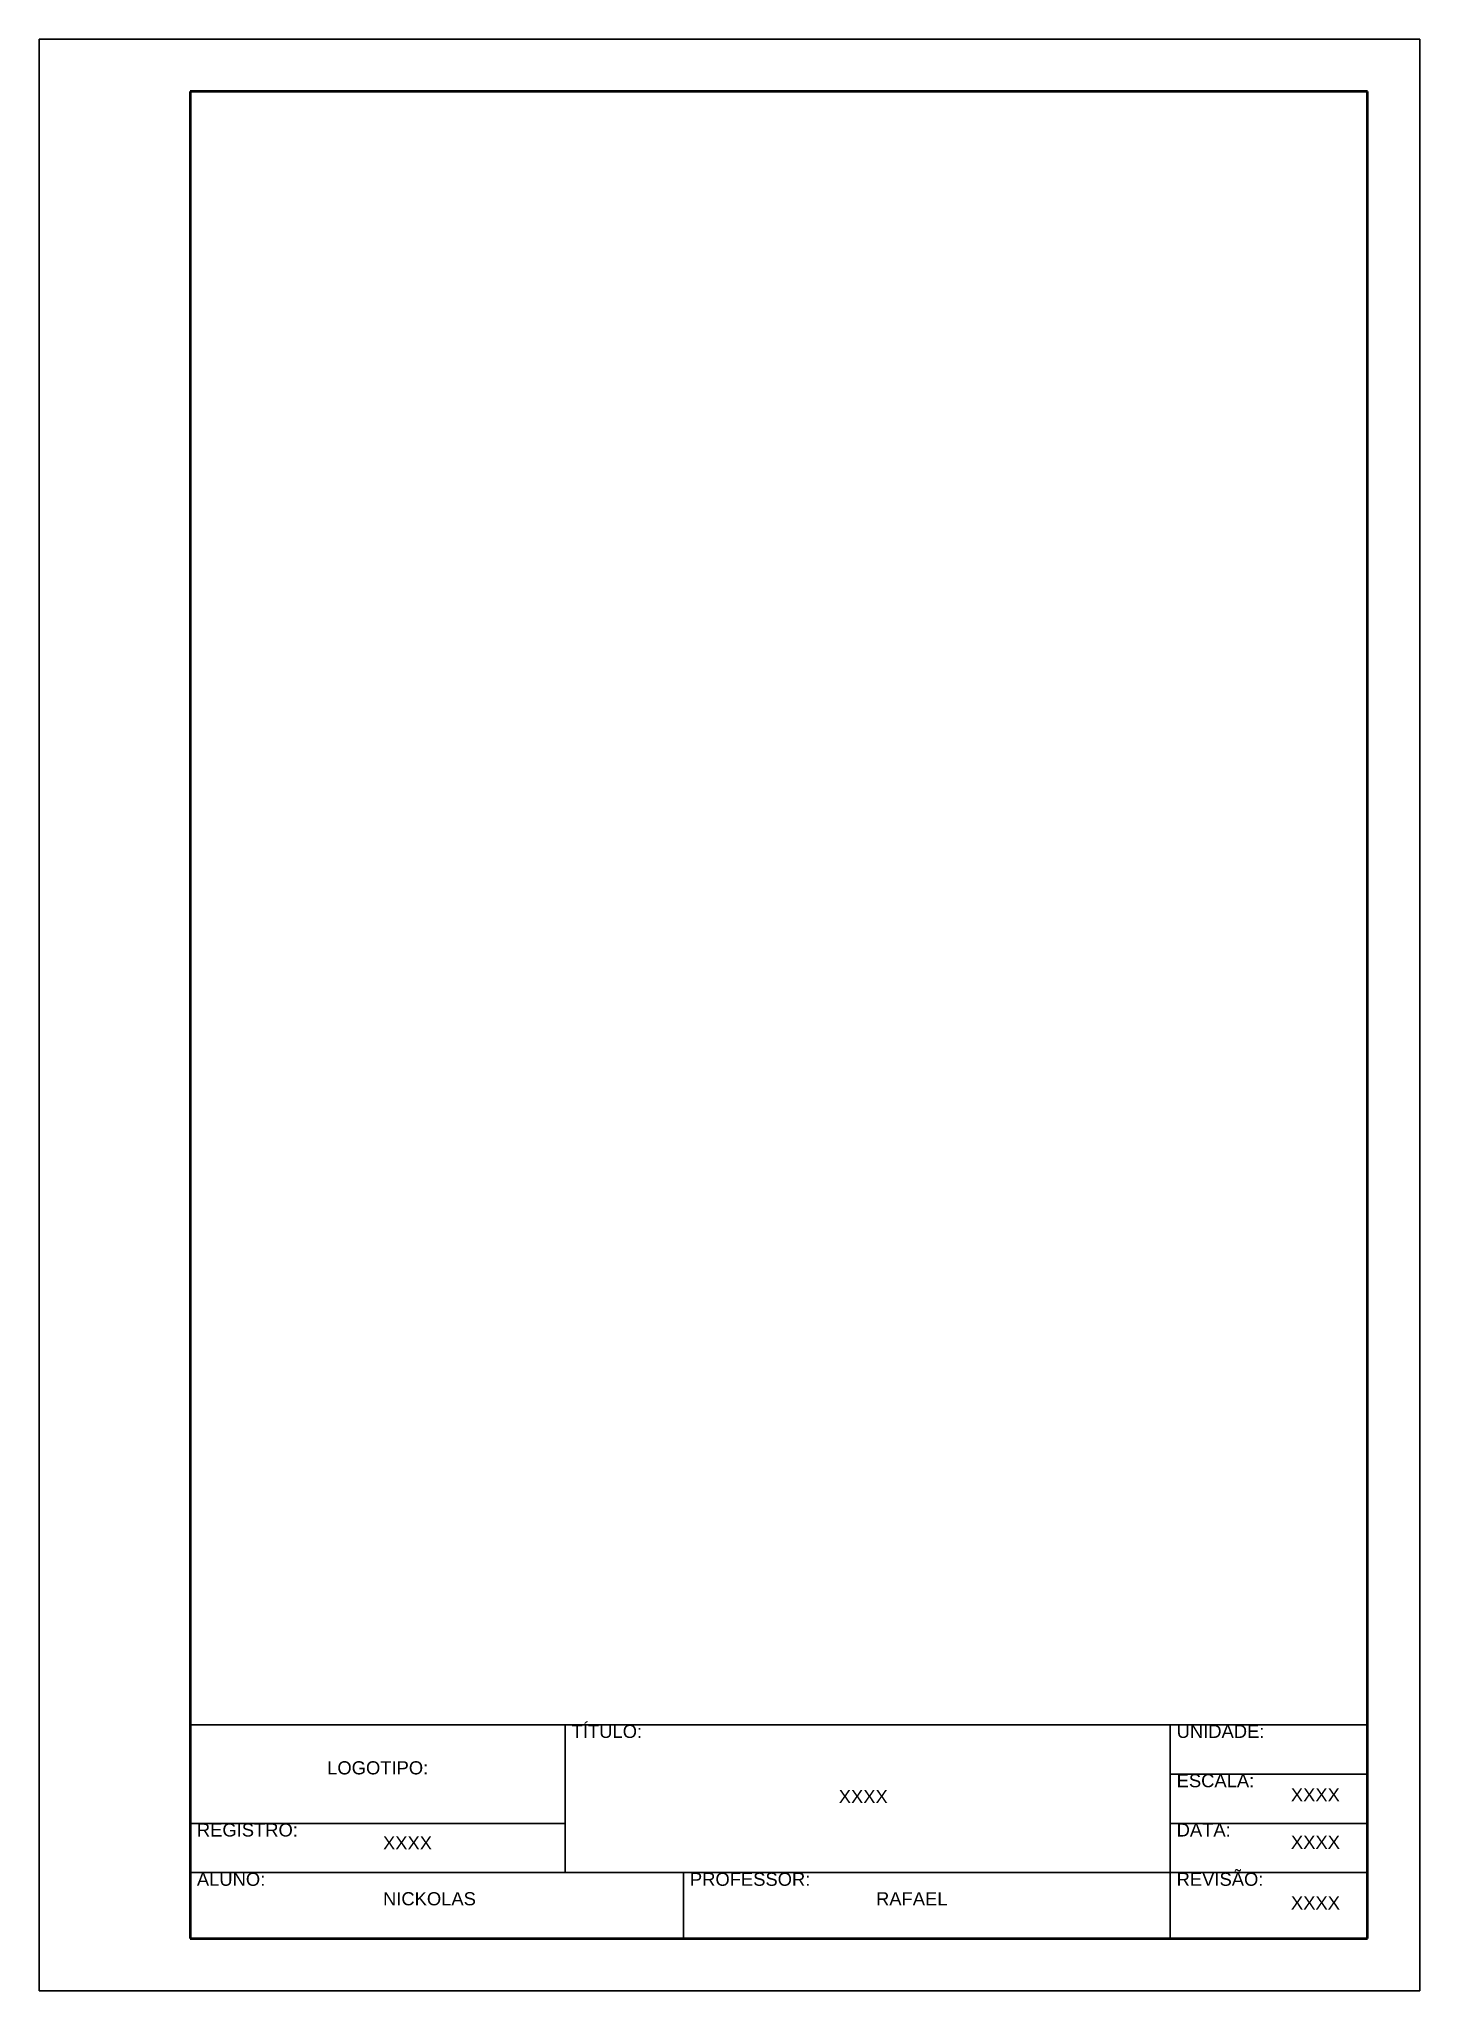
# Model space of a CAD drawing. Header units: millimetres. Extents: x 727 to 1850, y 1399 to 1703.
# Drawn here: x 726.9 to 936.9, y 1398.9 to 1695.9 of the extents above; entities that cross this region are included whole.
import ezdxf

# ---------------------------------------------------------------- set-up
doc = ezdxf.new("R2010")
doc.units = ezdxf.units.MM
for name, color, linetype, lineweight in [('CONTORNO 2', 4, 'Continuous', 30), ('CONTORNO 3', 6, 'Continuous', 50), ('TEXTO 1', 2, 'Continuous', 25), ('TEXTO 2', 3, 'Continuous', 25)]:
    doc.layers.add(name, color=color, linetype=linetype, lineweight=lineweight)
doc.styles.get("Standard").update_dxf_attribs({"font": 'arial.ttf'})

msp = doc.modelspace()

# ---------------------------------------------------------------- texts
at = {"layer": 'TEXTO 1', "char_height": 2, "attachment_point": 1}
for s, insert in [('{\\W1.288224; }XXXX{\\H1.5x; }', (847.487, 1429.449)), ('{\\W1.288224; }XXXX{\\H1.5x; }', (916.239, 1429.711)), ('{\\W1.288224; }XXXX{\\H1.5x; }', (778.178, 1422.393)), ('{\\W1.288224; }XXXX{\\H1.5x; }', (916.254, 1422.492)), ('{\\W1.288224; }NICKOLAS{\\H1.51774x; }', (778.178, 1413.898)), ('{\\W1.288224; }RAFAEL{\\H1.5x; }', (853.158, 1413.898)), ('{\\W1.288224; }XXXX{\\H1.5x; }', (916.256, 1413.262))]:
    msp.add_mtext_dynamic_manual_height_columns(s, width=74.98, gutter_width=653.196, heights=[0], dxfattribs=dict(at, insert=insert))
at = {"layer": 'TEXTO 2', "char_height": 2}
for s, width, insert, attachment_point in [('{\\W1.288224; }TÍTULO:{\\H1.75239x; }', 57, (806.873, 1439.368), 1), ('{\\W1.288224; }UNIDADE:{\\H1.5x; }', 57, (898.873, 1439.368), 1), ('LOGOTIPO:', 57, (778.373, 1432.807), 5), ('{\\W1.288224; }ESCALA:{\\H1.51705x; }', 57, (898.873, 1431.868), 1), ('{\\W1.288224; }REGISTRO:{\\H1.51774x; }', 57, (749.873, 1424.368), 1), ('{\\W1.288224; }DATA:{\\H1.5x; }', 57, (898.873, 1424.368), 1), ('{\\W1.288224; }ALUNO:{\\H1.51774x; }', 74.98, (749.873, 1416.868), 1), ('{\\W1.288224; }PROFESSOR:{\\H1.51774x; }', 74.98, (824.853, 1416.868), 1), ('{\\W1.288224; }REVISÃO:{\\H1.71896x; }', 57, (898.873, 1416.868), 1)]:
    msp.add_mtext_dynamic_manual_height_columns(s, width=width, gutter_width=653.196, heights=[0], dxfattribs=dict(at, insert=insert, attachment_point=attachment_point))

# ---------------------------------------------------------------- linework, layer by layer
at = {"layer": 'CONTORNO 2'}
for p, q in [((726.873, 1695.868), (726.873, 1398.868)), ((936.873, 1695.868), (726.873, 1695.868)), ((936.873, 1398.868), (936.873, 1695.868)), ((749.873, 1439.368), (928.873, 1439.368)), ((806.873, 1439.368), (806.873, 1416.868)), ((898.873, 1439.368), (928.873, 1439.368)), ((898.873, 1406.868), (898.873, 1439.368)), ((898.873, 1431.868), (928.873, 1431.868)), ((749.873, 1424.368), (806.873, 1424.368)), ((898.873, 1424.368), (928.873, 1424.368)), ((898.873, 1424.368), (928.873, 1424.368)), ((749.873, 1416.868), (928.873, 1416.868)), ((824.853, 1416.868), (824.853, 1406.868)), ((898.873, 1416.868), (928.873, 1416.868)), ((726.873, 1398.868), (936.873, 1398.868))]:
    msp.add_line(p, q, dxfattribs=at)
at = {"layer": 'CONTORNO 3'}
for p, q in [((749.873, 1687.868), (749.873, 1406.868)), ((928.873, 1687.868), (749.873, 1687.868)), ((928.873, 1406.868), (928.873, 1687.868)), ((749.873, 1406.868), (928.873, 1406.868))]:
    msp.add_line(p, q, dxfattribs=at)

msp.set_redraw_order([(e.dxf.handle, doc.entitydb.next_handle()) for e in msp.query("TEXT MTEXT ATTDEF DIMENSION ARC_DIMENSION")])  # texts and dimensions are drawn at this point

doc.saveas('drawing.dxf')
